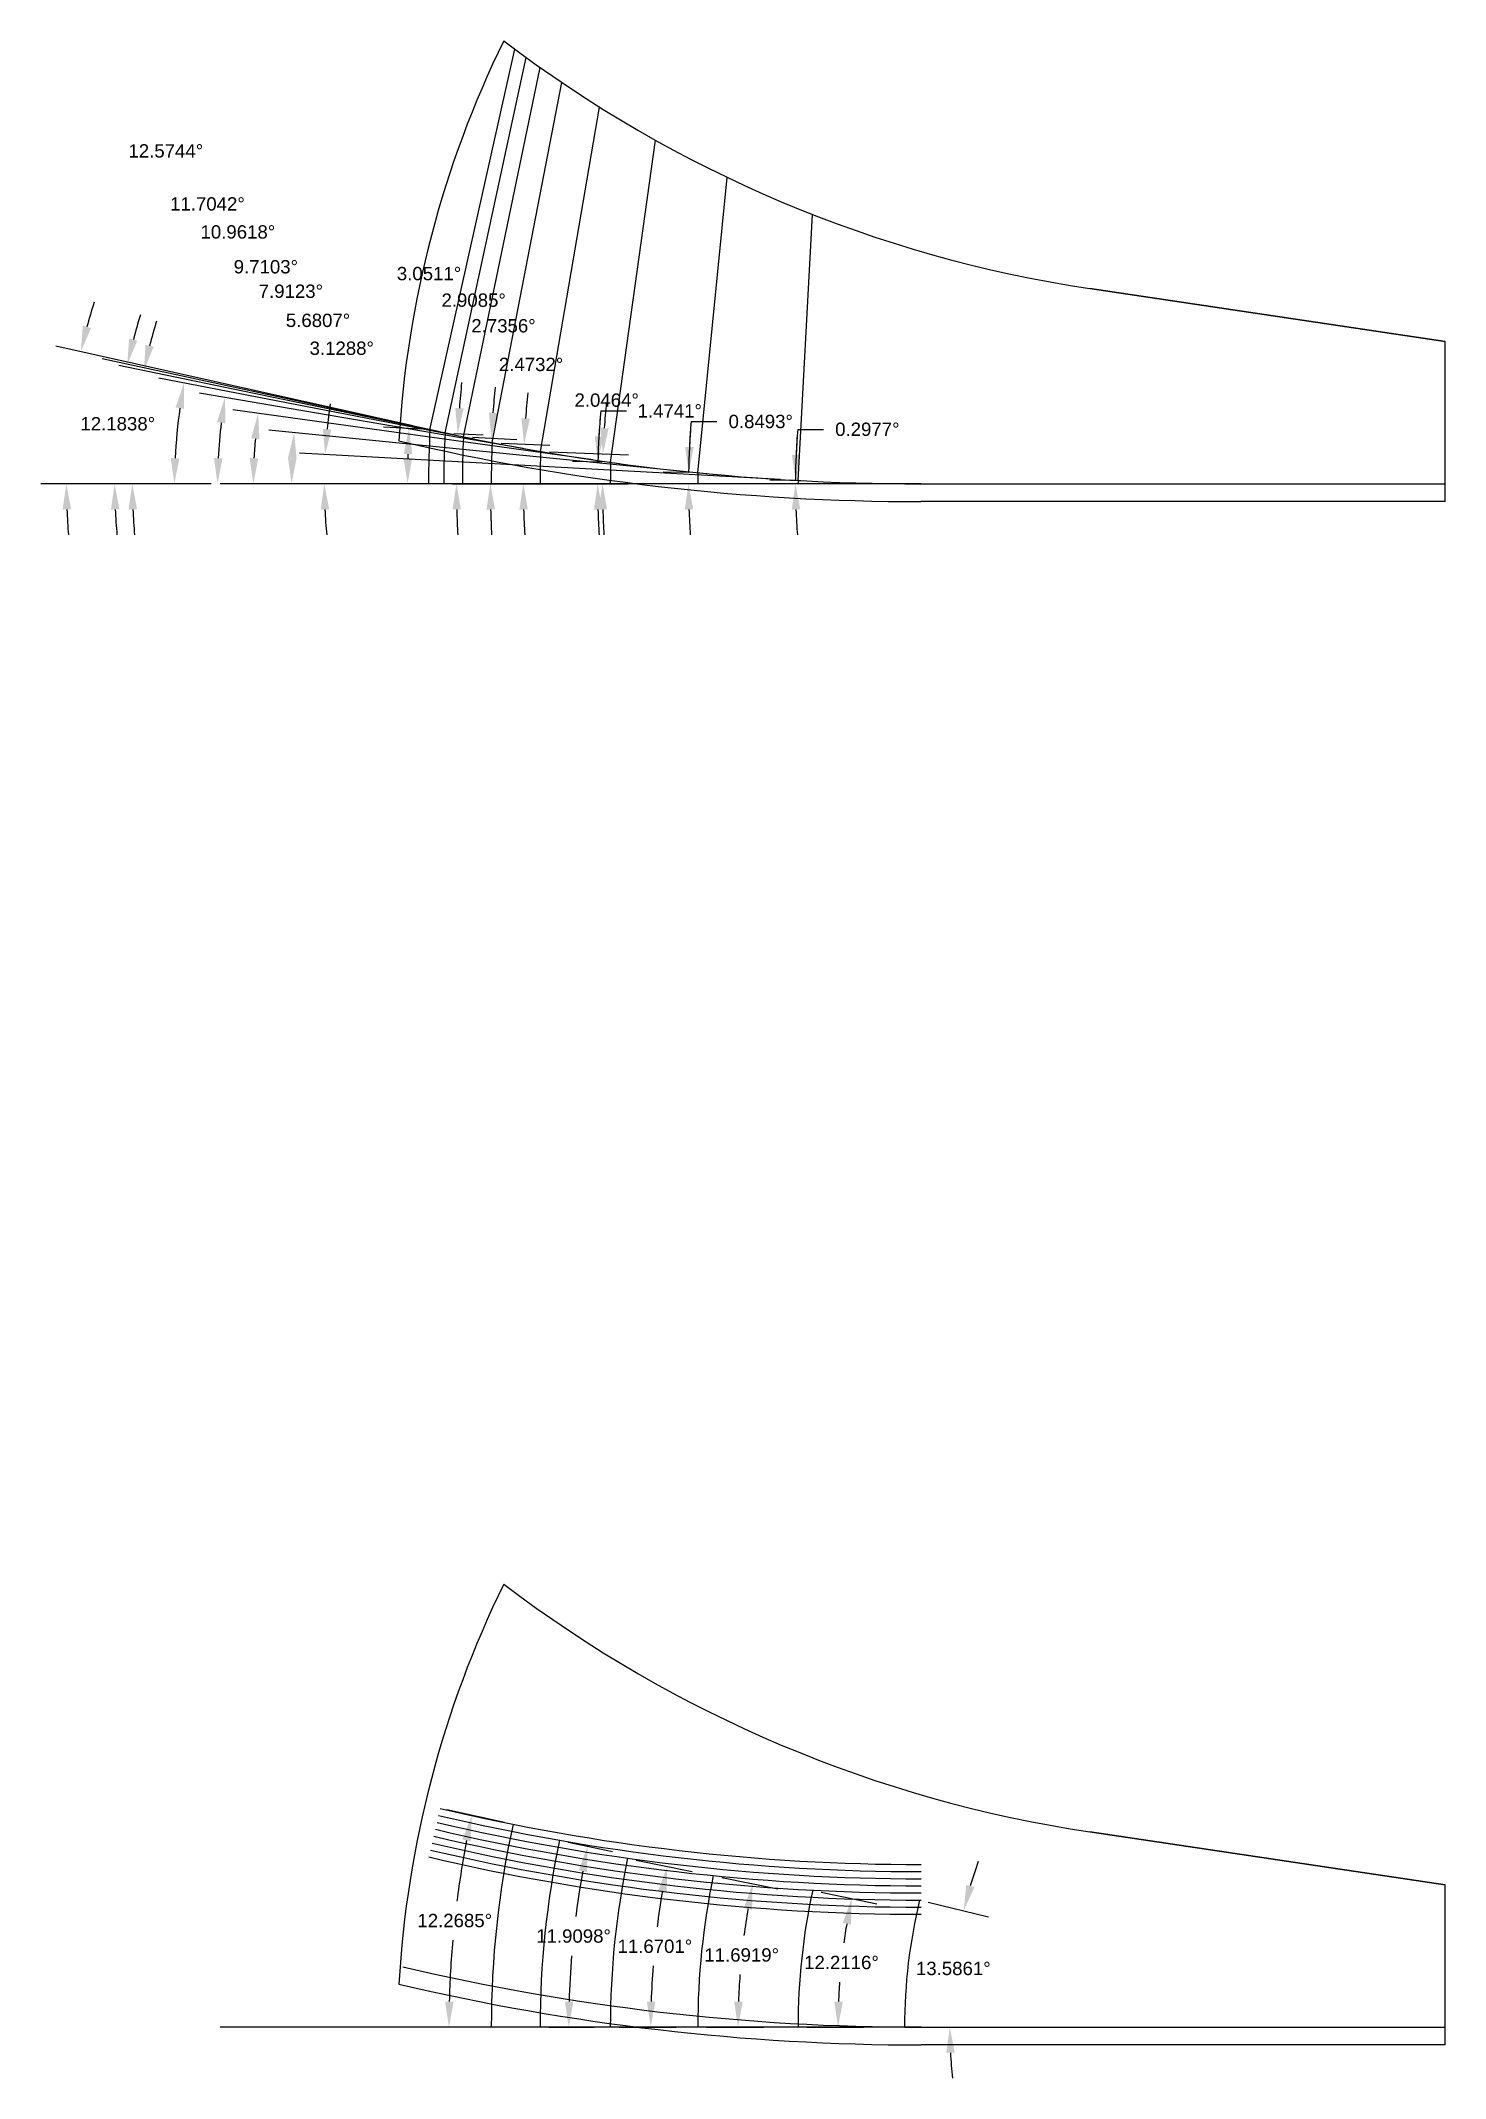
# Model space of a CAD drawing. Header units: inches. Extents: x 78 to 146, y -16.6 to 32.6.
# Drawn here: x 135.52 to 145.4, y -16.56 to -2.23 of the extents above; entities that cross this region are included whole.
import ezdxf

# ---------------------------------------------------------------- set-up
doc = ezdxf.new("R2010")
doc.units = ezdxf.units.IN
doc.header["$MEASUREMENT"] = 0
doc.header["$PDMODE"] = 35
doc.layers.get('Defpoints').update_dxf_attribs({"color": 10})
doc.layers.add('Blade_3', color=7, linetype='Continuous', true_color=0x00cc00)
doc.styles.get("Standard").update_dxf_attribs({"font": 'arial.ttf'})
doc.dimstyles.get("Standard").update_dxf_attribs({"dimtxt": 0.09375, "dimasz": 0.18, "dimexe": 0.18, "dimexo": 0.0625, "dimgap": 0.09, "dimtad": 0, "dimtih": 1, "dimtoh": 1, "dimdec": 4, "dimzin": 0, "dimdsep": 46, "dimtxsty": 'Standard', "dimcen": 0.09, "dimadec": 4, "dimazin": 0, "dimtfac": 1, "dimtdec": 4, "dimtofl": 0, "dimtmove": 0, "dimatfit": 3, "dimfxl": 1, "dimtolj": 1, "dimtzin": 0, "dimarcsym": 0})

msp = doc.modelspace()

# ---------------------------------------------------------------- blocks, each defined once
blk = doc.blocks.new('*D209')
at = {"color": 0, "lineweight": -2, "transparency": 16777216}
for p, q in [((141.766, -15.319), (142.19, -15.422)), ((141.661, -16.198), (142.097, -16.198))]:
    blk.add_line(p, q, dxfattribs=at)
for start, end in [(160.4963, 163.4551), (182.9588, 185.9176)]:
    blk.add_arc((145.403, -16.198), 3.486, start, end, dxfattribs=at)
at = {"color": 0, "transparency": 16777216}
for points in [[(142.091, -15.213), (142.033, -15.198), (142.015, -15.379)], [(141.892, -16.379), (141.952, -16.377), (141.917, -16.198)]]:
    blk.add_solid(points, dxfattribs=at)
at = {"layer": 'Defpoints', "color": 0, "transparency": 16777216}
for p in [(141.705, -15.304), (141.961, -15.649), (141.599, -16.198), (145.403, -16.198)]:
    blk.add_point(p, dxfattribs=at)
at = {"color": 0, "transparency": 16777216, "insert": (141.942, -15.786), "char_height": 0.09375, "attachment_point": 5}
blk.add_mtext('\\A1;13.5861°', dxfattribs=at)
blk = doc.blocks.new('*D210')
at = {"color": 0, "lineweight": -2, "transparency": 16777216}
for p, q in [((141.013, -15.248), (141.403, -15.332)), ((140.912, -16.198), (141.311, -16.198))]:
    blk.add_line(p, q, dxfattribs=at)
for start, end in [(170.2023, 172.0313), (175.7506, 177.586)]:
    blk.add_arc((145.403, -16.198), 4.273, start, end, dxfattribs=at)
at = {"color": 0, "transparency": 16777216}
for points in [[(141.164, -15.465), (141.222, -15.477), (141.227, -15.294)], [(141.164, -16.019), (141.104, -16.018), (141.131, -16.198)]]:
    blk.add_solid(points, dxfattribs=at)
at = {"layer": 'Defpoints', "color": 0, "transparency": 16777216}
for p in [(140.952, -15.235), (141.174, -15.593), (140.849, -16.198), (145.403, -16.198)]:
    blk.add_point(p, dxfattribs=at)
at = {"color": 0, "transparency": 16777216, "insert": (141.155, -15.744), "char_height": 0.09375, "attachment_point": 5}
blk.add_mtext('\\A1;12.2116°', dxfattribs=at)
blk = doc.blocks.new('*D211')
at = {"color": 0, "lineweight": -2, "transparency": 16777216}
for p, q in [((140.314, -15.145), (140.707, -15.226)), ((140.206, -16.198), (140.607, -16.198))]:
    blk.add_line(p, q, dxfattribs=at)
for start, end in [(170.3807, 172.5559), (175.7476, 177.9274)]:
    blk.add_arc((145.403, -16.198), 4.976, start, end, dxfattribs=at)
at = {"color": 0, "transparency": 16777216}
for points in [[(140.468, -15.361), (140.526, -15.372), (140.53, -15.19)], [(140.46, -16.019), (140.4, -16.018), (140.427, -16.198)]]:
    blk.add_solid(points, dxfattribs=at)
at = {"layer": 'Defpoints', "color": 0, "transparency": 16777216}
for p in [(140.253, -15.132), (140.473, -15.523), (140.144, -16.198), (145.403, -16.198)]:
    blk.add_point(p, dxfattribs=at)
at = {"color": 0, "transparency": 16777216, "insert": (140.453, -15.691), "char_height": 0.09375, "attachment_point": 5}
blk.add_mtext('\\A1;11.6919°', dxfattribs=at)
blk = doc.blocks.new('*D213')
at = {"color": 0, "lineweight": -2, "transparency": 16777216}
for p, q in [((139.711, -15.023), (140.105, -15.104)), ((139.591, -16.198), (139.993, -16.198))]:
    blk.add_line(p, q, dxfattribs=at)
for start, end in [(170.1749, 172.7425), (175.5838, 178.1549)]:
    blk.add_arc((145.403, -16.198), 5.59, start, end, dxfattribs=at)
at = {"color": 0, "transparency": 16777216}
for points in [[(139.866, -15.239), (139.925, -15.25), (139.929, -15.067)], [(139.846, -16.019), (139.786, -16.018), (139.813, -16.198)]]:
    blk.add_solid(points, dxfattribs=at)
at = {"layer": 'Defpoints', "color": 0, "transparency": 16777216}
for p in [(139.65, -15.01), (139.865, -15.441), (139.529, -16.198), (145.403, -16.198)]:
    blk.add_point(p, dxfattribs=at)
at = {"color": 0, "transparency": 16777216, "insert": (139.842, -15.63), "char_height": 0.09375, "attachment_point": 5}
blk.add_mtext('\\A1;11.6701°', dxfattribs=at)
blk = doc.blocks.new('*D214')
at = {"color": 0, "lineweight": -2, "transparency": 16777216}
for p, q in [((139.232, -14.897), (139.545, -14.963)), ((139.097, -16.198), (139.416, -16.198))]:
    blk.add_line(p, q, dxfattribs=at)
for start, end in [(169.7626, 172.7556), (175.3315, 178.3276)]:
    blk.add_arc((145.403, -16.198), 6.167, start, end, dxfattribs=at)
at = {"color": 0, "transparency": 16777216}
for points in [[(139.305, -15.096), (139.364, -15.108), (139.369, -14.926)], [(139.269, -16.019), (139.209, -16.018), (139.236, -16.198)]]:
    blk.add_solid(points, dxfattribs=at)
at = {"layer": 'Defpoints', "color": 0, "transparency": 16777216}
for p in [(139.171, -14.884), (139.296, -15.346), (139.034, -16.198), (145.403, -16.198)]:
    blk.add_point(p, dxfattribs=at)
at = {"color": 0, "transparency": 16777216, "insert": (139.27, -15.558), "char_height": 0.09375, "attachment_point": 5}
blk.add_mtext('\\A1;11.9098°', dxfattribs=at)
blk = doc.blocks.new('*D223')
at = {"color": 0, "lineweight": -2, "transparency": 16777216}
for p, q in [((138.783, -14.759), (138.378, -14.67)), ((138.628, -16.198), (138.213, -16.198))]:
    blk.add_line(p, q, dxfattribs=at)
for start, end in [(169.2027, 172.7311), (174.9979, 178.5287)]:
    blk.add_arc((145.403, -16.198), 7.01, start, end, dxfattribs=at)
at = {"color": 0, "transparency": 16777216}
for points in [[(138.488, -14.879), (138.547, -14.891), (138.554, -14.709)], [(138.426, -16.019), (138.366, -16.018), (138.393, -16.198)]]:
    blk.add_solid(points, dxfattribs=at)
at = {"layer": 'Defpoints', "color": 0, "transparency": 16777216}
for p in [(138.844, -14.772), (138.465, -15.201), (138.691, -16.198), (145.403, -16.198)]:
    blk.add_point(p, dxfattribs=at)
at = {"color": 0, "transparency": 16777216, "insert": (138.434, -15.449), "char_height": 0.09375, "attachment_point": 5}
blk.add_mtext('\\A1;12.2685°', dxfattribs=at)
blk = doc.blocks.new('*D151')
at = {"layer": 'Blade_3', "color": 0, "lineweight": -2, "transparency": 16777216}
for p, q in [((140.848, -4.961), (141.028, -4.961)), ((140.787, -5.32), (140.652, -5.319)), ((140.787, -5.344), (140.652, -5.344))]:
    blk.add_line(p, q, dxfattribs=at)
for start, end in [(175.1892, 179.7023), (175.1901, 177.4462), (182.2561, 184.5122)]:
    blk.add_arc((145.403, -5.344), 4.572, start, end, dxfattribs=at)
at = {"layer": 'Blade_3', "color": 0, "transparency": 16777216}
for points in [[(140.866, -5.141), (140.806, -5.14), (140.832, -5.32)], [(140.805, -5.525), (140.865, -5.523), (140.832, -5.344)]]:
    blk.add_solid(points, dxfattribs=at)
at = {"layer": 'Defpoints', "color": 0, "transparency": 16777216}
for p in [(140.832, -5.336), (140.849, -5.32), (140.849, -5.344), (145.403, -5.344)]:
    blk.add_point(p, dxfattribs=at)
at = {"layer": 'Blade_3', "color": 0, "transparency": 16777216, "insert": (141.337, -4.961), "char_height": 0.09375, "attachment_point": 5}
blk.add_mtext('\\A1;0.2977°', dxfattribs=at)
blk = doc.blocks.new('*D152')
at = {"layer": 'Blade_3', "color": 0, "lineweight": -2, "transparency": 16777216}
for p, q in [((140.097, -4.906), (140.277, -4.906)), ((140.082, -5.265), (139.9, -5.263)), ((140.081, -5.344), (139.899, -5.344))]:
    blk.add_line(p, q, dxfattribs=at)
for start, end in [(175.2758, 179.1507), (175.2764, 177.2135), (181.9372, 183.8743)]:
    blk.add_arc((145.403, -5.344), 5.324, start, end, dxfattribs=at)
at = {"layer": 'Blade_3', "color": 0, "transparency": 16777216}
for points in [[(140.115, -5.086), (140.055, -5.084), (140.08, -5.265)], [(140.052, -5.525), (140.112, -5.524), (140.079, -5.344)]]:
    blk.add_solid(points, dxfattribs=at)
at = {"layer": 'Defpoints', "color": 0, "transparency": 16777216}
for p in [(140.144, -5.266), (140.079, -5.318), (140.144, -5.344), (145.403, -5.344)]:
    blk.add_point(p, dxfattribs=at)
at = {"layer": 'Blade_3', "color": 0, "transparency": 16777216, "insert": (140.587, -4.906), "char_height": 0.09375, "attachment_point": 5}
blk.add_mtext('\\A1;0.8493°', dxfattribs=at)
blk = doc.blocks.new('*D153')
at = {"layer": 'Blade_3', "color": 0, "lineweight": -2, "transparency": 16777216}
for p, q in [((139.462, -4.831), (139.642, -4.831)), ((139.468, -5.191), (139.262, -5.186)), ((139.466, -5.344), (139.26, -5.344))]:
    blk.add_line(p, q, dxfattribs=at)
for start, end in [(175.0666, 178.5259), (175.067, 176.7964), (181.7294, 183.4589)]:
    blk.add_arc((145.403, -5.344), 5.964, start, end, dxfattribs=at)
at = {"layer": 'Blade_3', "color": 0, "transparency": 16777216}
for points in [[(139.479, -5.012), (139.419, -5.01), (139.442, -5.191)], [(139.413, -5.525), (139.472, -5.524), (139.44, -5.344)]]:
    blk.add_solid(points, dxfattribs=at)
at = {"layer": 'Defpoints', "color": 0, "transparency": 16777216}
for p in [(139.44, -5.293), (139.531, -5.193), (139.529, -5.344), (145.403, -5.344)]:
    blk.add_point(p, dxfattribs=at)
at = {"layer": 'Blade_3', "color": 0, "transparency": 16777216, "insert": (139.947, -4.831), "char_height": 0.09375, "attachment_point": 5}
blk.add_mtext('\\A1;1.4741°', dxfattribs=at)
blk = doc.blocks.new('*D154')
at = {"layer": 'Blade_3', "color": 0, "lineweight": -2, "transparency": 16777216}
for p, q in [((139.101, -5.119), (139.657, -5.139)), ((139.097, -5.344), (139.654, -5.344))]:
    blk.add_line(p, q, dxfattribs=at)
for start, end in [(174.4749, 176.2142), (181.7393, 183.4787)]:
    blk.add_arc((145.403, -5.344), 5.93, start, end, dxfattribs=at)
at = {"layer": 'Blade_3', "color": 0, "transparency": 16777216}
for points in [[(139.517, -4.954), (139.457, -4.951), (139.477, -5.132)], [(139.446, -5.525), (139.506, -5.524), (139.474, -5.344)]]:
    blk.add_solid(points, dxfattribs=at)
at = {"layer": 'Defpoints', "color": 0, "transparency": 16777216}
for p in [(139.038, -5.117), (139.474, -5.274), (139.034, -5.344), (145.403, -5.344)]:
    blk.add_point(p, dxfattribs=at)
at = {"layer": 'Blade_3', "color": 0, "transparency": 16777216, "insert": (139.503, -4.756), "char_height": 0.09375, "attachment_point": 5}
blk.add_mtext('\\A1;2.0464°', dxfattribs=at)
blk = doc.blocks.new('*D155')
at = {"layer": 'Blade_3', "color": 0, "lineweight": -2, "transparency": 16777216}
for p, q in [((138.76, -5.057), (139.102, -5.072)), ((138.753, -5.344), (139.096, -5.344))]:
    blk.add_line(p, q, dxfattribs=at)
for start, end in [(174.347, 175.9369), (181.5899, 183.1798)]:
    blk.add_arc((145.403, -5.344), 6.487, start, end, dxfattribs=at)
at = {"layer": 'Blade_3', "color": 0, "transparency": 16777216}
for points in [[(138.963, -4.886), (138.903, -4.883), (138.922, -5.064)], [(138.889, -5.525), (138.949, -5.524), (138.916, -5.344)]]:
    blk.add_solid(points, dxfattribs=at)
at = {"layer": 'Defpoints', "color": 0, "transparency": 16777216}
for p in [(138.697, -5.054), (138.917, -5.251), (138.691, -5.344), (145.403, -5.344)]:
    blk.add_point(p, dxfattribs=at)
at = {"layer": 'Blade_3', "color": 0, "transparency": 16777216, "insert": (138.971, -4.505), "char_height": 0.09375, "attachment_point": 5}
blk.add_mtext('\\A1;2.4732°', dxfattribs=at)
blk = doc.blocks.new('*D156')
at = {"layer": 'Blade_3', "color": 0, "lineweight": -2, "transparency": 16777216}
blk.add_line((140.725, -5.314), (137.342, -5.129), dxfattribs=at)
for start, end in [(171.3934, 174.1323), (182.7389, 185.4778)]:
    blk.add_arc((141.282, -5.344), 3.766, start, end, dxfattribs=at)
at = {"layer": 'Blade_3', "color": 0, "transparency": 16777216}
for points in [[(137.566, -4.961), (137.506, -4.957), (137.522, -5.139)], [(137.491, -5.525), (137.551, -5.523), (137.516, -5.344)]]:
    blk.add_solid(points, dxfattribs=at)
at = {"layer": 'Defpoints', "color": 0, "transparency": 16777216}
for p in [(137.517, -5.276), (136.783, -5.344), (140.787, -5.317), (140.912, -5.324), (141.716, -5.344)]:
    blk.add_point(p, dxfattribs=at)
at = {"layer": 'Blade_3', "color": 0, "transparency": 16777216, "insert": (137.639, -4.391), "char_height": 0.09375, "attachment_point": 5}
blk.add_mtext('\\A1;3.1288°', dxfattribs=at)
blk = doc.blocks.new('*D157')
at = {"layer": 'Blade_3', "color": 0, "lineweight": -2, "transparency": 16777216}
blk.add_line((140.02, -5.254), (137.125, -4.966), dxfattribs=at)
blk.add_arc((140.928, -5.344), 3.642, 177.1515, 177.1679, dxfattribs=at)
at = {"layer": 'Blade_3', "color": 0, "transparency": 16777216}
for points in [[(137.261, -5.161), (137.321, -5.165), (137.304, -4.984)], [(137.321, -5.165), (137.261, -5.163), (137.286, -5.344)]]:
    blk.add_solid(points, dxfattribs=at)
at = {"layer": 'Defpoints', "color": 0, "transparency": 16777216}
for p in [(137.288, -5.224), (140.082, -5.26), (140.207, -5.272), (136.783, -5.344), (141.716, -5.344)]:
    blk.add_point(p, dxfattribs=at)
at = {"layer": 'Blade_3', "color": 0, "transparency": 16777216, "insert": (137.472, -4.195), "char_height": 0.09375, "attachment_point": 5}
blk.add_mtext('\\A1;5.6807°', dxfattribs=at)
blk = doc.blocks.new('*D158')
at = {"layer": 'Blade_3', "color": 0, "lineweight": -2, "transparency": 16777216}
blk.add_line((139.407, -5.176), (136.873, -4.824), dxfattribs=at)
blk.add_arc((140.618, -5.344), 3.601, 174.9517, 177.136, dxfattribs=at)
at = {"layer": 'Blade_3', "color": 0, "transparency": 16777216}
for points in [[(137.001, -5.024), (137.06, -5.031), (137.051, -4.848)], [(137.051, -5.165), (136.991, -5.163), (137.017, -5.344)]]:
    blk.add_solid(points, dxfattribs=at)
at = {"layer": 'Defpoints', "color": 0, "transparency": 16777216}
for p in [(137.02, -5.178), (139.469, -5.184), (139.592, -5.202), (136.783, -5.344), (141.716, -5.344)]:
    blk.add_point(p, dxfattribs=at)
at = {"layer": 'Blade_3', "color": 0, "transparency": 16777216, "insert": (137.281, -3.99), "char_height": 0.09375, "attachment_point": 5}
blk.add_mtext('\\A1;7.9123°', dxfattribs=at)
blk = doc.blocks.new('*D159')
at = {"layer": 'Blade_3', "color": 0, "lineweight": -2, "transparency": 16777216}
for p, q in [((138.915, -5.096), (136.639, -4.706)), ((136.72, -5.344), (136.585, -5.344))]:
    blk.add_line(p, q, dxfattribs=at)
blk.add_arc((140.367, -5.344), 3.602, 173.1532, 177.1366, dxfattribs=at)
at = {"layer": 'Blade_3', "color": 0, "transparency": 16777216}
for points in [[(136.761, -4.91), (136.821, -4.919), (136.817, -4.737)], [(136.8, -5.165), (136.74, -5.163), (136.765, -5.344)]]:
    blk.add_solid(points, dxfattribs=at)
at = {"layer": 'Defpoints', "color": 0, "transparency": 16777216}
for p in [(136.771, -5.141), (138.977, -5.106), (139.1, -5.127), (136.783, -5.344), (141.716, -5.344)]:
    blk.add_point(p, dxfattribs=at)
at = {"layer": 'Blade_3', "color": 0, "transparency": 16777216, "insert": (137.105, -3.818), "char_height": 0.09375, "attachment_point": 5}
blk.add_mtext('\\A1;9.7103°', dxfattribs=at)
blk = doc.blocks.new('*D160')
at = {"layer": 'Blade_3', "color": 0, "lineweight": -2, "transparency": 16777216}
for p, q in [((138.574, -5.031), (136.353, -4.6)), ((136.72, -5.344), (136.281, -5.344))]:
    blk.add_line(p, q, dxfattribs=at)
blk.add_arc((140.193, -5.344), 3.731, 171.8024, 177.2357, dxfattribs=at)
at = {"layer": 'Blade_3', "color": 0, "transparency": 16777216}
for points in [[(136.47, -4.807), (136.529, -4.817), (136.529, -4.635)], [(136.496, -5.165), (136.436, -5.163), (136.461, -5.344)]]:
    blk.add_solid(points, dxfattribs=at)
at = {"layer": 'Defpoints', "color": 0, "transparency": 16777216}
for p in [(136.469, -5.106), (138.636, -5.043), (138.758, -5.066), (136.783, -5.344), (141.716, -5.344)]:
    blk.add_point(p, dxfattribs=at)
at = {"layer": 'Blade_3', "color": 0, "transparency": 16777216, "insert": (136.908, -3.573), "char_height": 0.09375, "attachment_point": 5}
blk.add_mtext('\\A1;10.9618°', dxfattribs=at)
blk = doc.blocks.new('*D179')
at = {"layer": 'Blade_3', "color": 0, "lineweight": -2, "transparency": 16777216}
for p, q in [((138.138, -4.936), (135.628, -4.376)), ((136.72, -5.344), (135.521, -5.344))]:
    blk.add_line(p, q, dxfattribs=at)
for start, end in [(162.59, 165.0078), (182.4178, 184.8356)]:
    blk.add_arc((139.967, -5.344), 4.266, start, end, dxfattribs=at)
at = {"layer": 'Blade_3', "color": 0, "transparency": 16777216}
for points in [[(135.875, -4.248), (135.817, -4.233), (135.803, -4.415)], [(135.675, -5.525), (135.735, -5.523), (135.701, -5.344)]]:
    blk.add_solid(points, dxfattribs=at)
at = {"layer": 'Defpoints', "color": 0, "transparency": 16777216}
for p in [(138.199, -4.95), (138.321, -4.977), (135.712, -5.032), (136.783, -5.344), (141.716, -5.344)]:
    blk.add_point(p, dxfattribs=at)
at = {"layer": 'Blade_3', "color": 0, "transparency": 16777216, "insert": (136.401, -3.003), "char_height": 0.09375, "attachment_point": 5}
blk.add_mtext('\\A1;12.5744°', dxfattribs=at)
blk = doc.blocks.new('*D180')
at = {"layer": 'Blade_3', "color": 0, "lineweight": -2, "transparency": 16777216}
for p, q in [((138.197, -4.96), (137.933, -4.946)), ((138.187, -5.344), (137.922, -5.344))]:
    blk.add_line(p, q, dxfattribs=at)
blk.add_arc((145.403, -5.344), 7.301, 178.3614, 178.5875, dxfattribs=at)
at = {"layer": 'Blade_3', "color": 0, "transparency": 16777216}
for points in [[(138.075, -5.134), (138.135, -5.137), (138.112, -4.955)], [(138.134, -5.165), (138.074, -5.164), (138.102, -5.344)]]:
    blk.add_solid(points, dxfattribs=at)
at = {"layer": 'Defpoints', "color": 0, "transparency": 16777216}
for p in [(138.26, -4.963), (138.103, -5.215), (138.25, -5.344), (145.403, -5.344)]:
    blk.add_point(p, dxfattribs=at)
at = {"layer": 'Blade_3', "color": 0, "transparency": 16777216, "insert": (138.253, -3.866), "char_height": 0.09375, "attachment_point": 5}
blk.add_mtext('\\A1;3.0511°', dxfattribs=at)
blk = doc.blocks.new('*D196')
at = {"layer": 'Blade_3', "color": 0, "lineweight": -2, "transparency": 16777216}
for p, q in [((138.427, -5), (136.07, -4.512)), ((136.72, -5.344), (135.985, -5.344))]:
    blk.add_line(p, q, dxfattribs=at)
for start, end in [(163.0385, 165.6672), (182.6287, 185.2573)]:
    blk.add_arc((140.089, -5.344), 3.924, start, end, dxfattribs=at)
at = {"layer": 'Blade_3', "color": 0, "transparency": 16777216}
for points in [[(136.316, -4.38), (136.258, -4.366), (136.247, -4.548)], [(136.139, -5.525), (136.199, -5.523), (136.165, -5.344)]]:
    blk.add_solid(points, dxfattribs=at)
at = {"layer": 'Defpoints', "color": 0, "transparency": 16777216}
for p in [(138.488, -5.012), (136.174, -5.077), (138.505, -5.016), (136.783, -5.344), (141.716, -5.344)]:
    blk.add_point(p, dxfattribs=at)
at = {"layer": 'Blade_3', "color": 0, "transparency": 16777216, "insert": (136.694, -3.376), "char_height": 0.09375, "attachment_point": 5}
blk.add_mtext('\\A1;11.7042°', dxfattribs=at)
blk = doc.blocks.new('*D197')
at = {"layer": 'Blade_3', "color": 0, "lineweight": -2, "transparency": 16777216}
for p, q in [((138.558, -5.017), (138.872, -5.032)), ((138.55, -5.344), (138.865, -5.344))]:
    blk.add_line(p, q, dxfattribs=at)
for start, end in [(174.1942, 175.7293), (181.5351, 183.0702)]:
    blk.add_arc((145.403, -5.344), 6.719, start, end, dxfattribs=at)
at = {"layer": 'Blade_3', "color": 0, "transparency": 16777216}
for points in [[(138.733, -4.846), (138.674, -4.842), (138.692, -5.023)], [(138.657, -5.525), (138.717, -5.524), (138.685, -5.344)]]:
    blk.add_solid(points, dxfattribs=at)
at = {"layer": 'Defpoints', "color": 0, "transparency": 16777216}
for p in [(138.495, -5.014), (138.686, -5.237), (138.488, -5.344), (145.403, -5.344)]:
    blk.add_point(p, dxfattribs=at)
at = {"layer": 'Blade_3', "color": 0, "transparency": 16777216, "insert": (138.777, -4.233), "char_height": 0.09375, "attachment_point": 5}
blk.add_mtext('\\A1;2.7356°', dxfattribs=at)
blk = doc.blocks.new('*D201')
at = {"layer": 'Blade_3', "color": 0, "lineweight": -2, "transparency": 16777216}
for p, q in [((138.275, -4.967), (135.954, -4.466)), ((136.72, -5.344), (135.861, -5.344))]:
    blk.add_line(p, q, dxfattribs=at)
for start, end in [(162.6344, 165.2253), (182.5909, 185.1818)]:
    blk.add_arc((140.022, -5.344), 3.981, start, end, dxfattribs=at)
at = {"layer": 'Blade_3', "color": 0, "transparency": 16777216}
for points in [[(136.201, -4.336), (136.143, -4.322), (136.13, -4.504)], [(136.015, -5.525), (136.075, -5.523), (136.041, -5.344)]]:
    blk.add_solid(points, dxfattribs=at)
at = {"layer": 'Defpoints', "color": 0, "transparency": 16777216}
for p in [(136.081, -4.782), (138.336, -4.98), (138.395, -4.993), (136.783, -5.344), (141.716, -5.344)]:
    blk.add_point(p, dxfattribs=at)
at = {"layer": 'Blade_3', "color": 0, "transparency": 16777216, "insert": (136.063, -4.922), "char_height": 0.09375, "attachment_point": 5}
blk.add_mtext('\\A1;12.1838°', dxfattribs=at)
blk = doc.blocks.new('*D202')
at = {"layer": 'Blade_3', "color": 0, "lineweight": -2, "transparency": 16777216}
for p, q in [((138.428, -4.99), (138.635, -5)), ((138.419, -5.344), (138.626, -5.344))]:
    blk.add_line(p, q, dxfattribs=at)
for start, end in [(174.1266, 175.609), (181.4824, 182.9649)]:
    blk.add_arc((145.403, -5.344), 6.957, start, end, dxfattribs=at)
at = {"layer": 'Blade_3', "color": 0, "transparency": 16777216}
for points in [[(138.497, -4.813), (138.437, -4.81), (138.455, -4.991)], [(138.418, -5.524), (138.478, -5.524), (138.446, -5.344)]]:
    blk.add_solid(points, dxfattribs=at)
at = {"layer": 'Defpoints', "color": 0, "transparency": 16777216}
for p in [(138.365, -4.987), (138.447, -5.226), (138.356, -5.344), (145.403, -5.344)]:
    blk.add_point(p, dxfattribs=at)
at = {"layer": 'Blade_3', "color": 0, "transparency": 16777216, "insert": (138.567, -4.053), "char_height": 0.09375, "attachment_point": 5}
blk.add_mtext('\\A1;2.9085°', dxfattribs=at)

# ---------------------------------------------------------------- dimensions: what is measured, and where the dimension line sits
at = {"layer": 'Blade_3'}
for base, center, p1, p2, picture, middle in [((138.464763, -15.200916), (145.403339, -16.198188), (138.844168, -14.771829), (138.690871, -16.198188), '*D223', (138.433598, -15.449121)), ((139.29554, -15.34633), (145.40334, -16.19819), (139.17131, -14.88378), (139.0342, -16.19819), '*D214', (139.2697, -15.5584)), ((139.864944, -15.441483), (145.403339, -16.198188), (139.650037, -15.009864), (139.528596, -16.198188), '*D213', (139.842452, -15.629895)), ((141.960827, -15.649412), (145.403339, -16.198188), (141.705077, -15.304434), (141.598614, -16.198188), '*D209', (141.941833, -15.785854)), ((140.473, -15.52329), (145.40334, -16.19819), (140.25301, -15.13237), (140.14389, -16.19819), '*D211', (140.45291, -15.69133)), ((141.17376, -15.59313), (145.40334, -16.19819), (140.95235, -15.23491), (140.84931, -16.19819), '*D210', (141.15494, -15.74373))]:
    dim = msp.add_angular_dim_3p(base=base, center=center, p1=p1, p2=p2, dimstyle='Standard')
    dim.commit()
    dim.dimension.update_dxf_attribs({"geometry": picture, "text_midpoint": middle})
for base, line1, line2, picture, middle in [((135.7123722, -5.0323314), ((141.7158391, -5.3441202), (136.7829724, -5.3441202)), ((138.3207512, -4.976954), (138.1987494, -4.9497407)), '*D179', (136.4007037, -3.0031051)), ((136.17409109, -5.07715129), ((141.7158391, -5.34412021), (136.78297238, -5.34412021)), ((138.48782108, -5.01246559), (138.50492944, -5.01600986)), '*D196', (136.69423219, -3.37611115)), ((136.4689006, -5.1063256), ((141.7158391, -5.3441202), (136.7829724, -5.3441202)), ((138.6357636, -5.0425805), (138.7584828, -5.0663499)), '*D160', (136.9083995, -3.5731044)), ((136.7710551, -5.1407393), ((141.7158391, -5.3441202), (136.7829724, -5.3441202)), ((138.9766617, -5.1061416), (139.0998709, -5.1272249)), '*D159', (137.1045277, -3.8181057)), ((137.0204249, -5.1784023), ((141.7158391, -5.3441202), (136.7829724, -5.3441202)), ((139.4686355, -5.1843869), (139.5924455, -5.201594)), '*D158', (137.2810428, -3.9896066)), ((137.288348, -5.223783), ((141.715839, -5.34412), (136.782972, -5.34412)), ((140.082274, -5.259972), (140.20666, -5.272345)), '*D157', (137.472268, -4.195408)), ((137.5170945, -5.2755764), ((141.7158391, -5.3441202), (136.7829724, -5.3441202)), ((140.7869638, -5.3170451), (140.9117775, -5.3238676)), '*D156', (137.6389764, -4.3914087))]:
    dim = msp.add_angular_dim_2l(base=base, line1=line1, line2=line2, dimstyle='Standard', dxfattribs=at)
    dim.commit()
    dim.dimension.update_dxf_attribs({"geometry": picture, "text_midpoint": middle, "dimtype": 162})
for base, center, p1, p2, picture, middle in [((138.10305, -5.21452), (145.40334, -5.34412), (138.25975, -4.96335), (138.24961, -5.34412), '*D180', (138.25306, -3.8661)), ((138.447159, -5.226402), (145.403339, -5.34412), (138.36544, -4.986544), (138.356362, -5.34412), '*D202', (138.56711, -4.052508)), ((138.68564, -5.2372), (145.40334, -5.34412), (138.49546, -5.01405), (138.48758, -5.34412), '*D197', (138.77729, -4.23312)), ((138.917025, -5.250786), (145.403339, -5.34412), (138.697123, -5.054465), (138.690871, -5.34412), '*D155', (138.970797, -4.505433)), ((139.474125, -5.273526), (145.403339, -5.34412), (139.038266, -5.116683), (139.034204, -5.34412), '*D154', (139.502974, -4.755684))]:
    dim = msp.add_angular_dim_3p(base=base, center=center, p1=p1, p2=p2, dimstyle='Standard', dxfattribs=at)
    dim.commit()
    dim.dimension.update_dxf_attribs({"geometry": picture, "text_midpoint": middle, "dimtype": 165})
dim = msp.add_angular_dim_2l(base=(136.0806153, -4.7816587), line1=((141.7158391, -5.3441202), (136.7829724, -5.3441202)), line2=((138.3361159, -4.9802129), (138.3947644, -4.9928758)), dimstyle='Standard', dxfattribs=at)
dim.commit()
dim.dimension.update_dxf_attribs({"geometry": '*D201', "text_midpoint": (136.0631599, -4.9216548)})
for base, p1, p2, picture, middle in [((139.44, -5.29298), (139.53054, -5.19299), (139.5286, -5.34412), '*D153', (139.94687, -4.83127)), ((140.07924, -5.31781), (140.14447, -5.26616), (140.14389, -5.34412), '*D152', (140.58667, -4.90562)), ((140.83174, -5.3362), (140.84937, -5.32046), (140.84931, -5.34412), '*D151', (141.33725, -4.96072))]:
    dim = msp.add_angular_dim_3p(base=base, center=(145.40334, -5.34412), p1=p1, p2=p2, dimstyle='Standard', dxfattribs=at)
    dim.commit()
    dim.dimension.update_dxf_attribs({"geometry": picture, "text_midpoint": middle})

# ---------------------------------------------------------------- linework, layer by layer
for p, q in [((142.90334, -3.97049), (145.40334, -4.34412)), ((145.40334, -4.34412), (142.90334, -3.97049)), ((145.40334, -5.34412), (145.40334, -4.34412)), ((141.71584, -5.34412), (136.78297, -5.34412)), ((145.40334, -5.46912), (145.40334, -5.34412)), ((145.40334, -5.46912), (141.71584, -5.46912)), ((142.90334, -14.82456), (145.40334, -15.19819)), ((145.40334, -15.19819), (142.90334, -14.82456)), ((145.40334, -16.19819), (145.40334, -15.19819)), ((141.71584, -16.19819), (136.78297, -16.19819)), ((145.40334, -16.32319), (141.71584, -16.32319)), ((145.40334, -16.32319), (145.40334, -16.19819))]:
    msp.add_line(p, q)
at = {"color": 1}
for p, q in [((141.71584, -5.34412), (145.40334, -5.34412)), ((141.71584, -16.19819), (145.40334, -16.19819))]:
    msp.add_line(p, q, dxfattribs=at)
for centre, radius, start, end in [((145.40334, -5.46912), 7.375, 153.928624, 176.674678), ((144.23362, 4.93065), 9, 232.692296, 261.5), ((141.71584, 10.53088), 16, 256.721022, 270), ((145.40334, -16.32319), 7.375, 153.928624, 176.674678), ((144.23362, -5.92342), 9, 232.692296, 261.5), ((141.71584, -0.32319), 14.83125, 256.721022, 270), ((141.71584, -0.32319), 14.78125, 256.721022, 270), ((141.71584, -0.32319), 14.73125, 256.721022, 270), ((141.71584, -0.32319), 14.93125, 256.721022, 270), ((141.71584, -0.32319), 14.88125, 256.721022, 270), ((145.40334, -16.19819), 6.71247, 167.731456, 180), ((145.40334, -16.19819), 6.36913, 168.090164, 180), ((141.71584, -0.32319), 15.08125, 256.721022, 270), ((141.71584, -0.32319), 15.03125, 256.721022, 270), ((141.71584, -0.32319), 14.98125, 256.721022, 270), ((145.40334, -16.19819), 5.87474, 168.329865, 180), ((145.40334, -16.19819), 5.25945, 168.308093, 180), ((145.40334, -16.19819), 4.55403, 167.788374, 180), ((145.40334, -16.19819), 3.80473, 166.413902, 180), ((141.71584, -0.32319), 16, 256.721022, 270)]:
    msp.add_arc(centre, radius, start, end)
for centre in [(141.71584, 10.53088), (141.71584, -0.32319)]:
    msp.add_arc(centre, 15.875, 256.721022, 270, dxfattribs=at)
at = {"layer": 'Blade_3'}
for p, q in [((138.25975, -4.96335), (138.8568, -2.28667)), ((138.36544, -4.98654), (138.93581, -2.34487)), ((138.49546, -5.01405), (139.03384, -2.41525)), ((138.69712, -5.05447), (139.18768, -2.52176)), ((139.03827, -5.11668), (139.45274, -2.69452)), ((139.53054, -5.19299), (139.84546, -2.92708)), ((140.14447, -5.26616), (140.3511, -3.18883)), ((140.84937, -5.32046), (140.95164, -3.4496)), ((138.32075, -4.97695), (138.19875, -4.94974)), ((138.33612, -4.98021), (138.39476, -4.99288)), ((138.48782, -5.01247), (138.50493, -5.01601)), ((138.63576, -5.04258), (138.75848, -5.06635)), ((138.97666, -5.10614), (139.09987, -5.12722)), ((139.46864, -5.18439), (139.59245, -5.20159)), ((140.08227, -5.25997), (140.20666, -5.27234)), ((140.78696, -5.31705), (140.91178, -5.32387))]:
    msp.add_line(p, q, dxfattribs=at)
for radius, start in [(7.15373, 176.948866), (7.04698, 177.091463), (6.91576, 177.264376), (6.71247, 177.526817), (6.36913, 177.953576), (5.87474, 178.525884), (5.25945, 179.150662), (4.55403, 179.702276)]:
    msp.add_arc((145.40334, -5.34412), radius, start, 180, dxfattribs=at)

msp.set_redraw_order([(e.dxf.handle, doc.entitydb.next_handle()) for e in msp.query("TEXT MTEXT ATTDEF DIMENSION ARC_DIMENSION")])  # texts and dimensions are drawn at this point

doc.saveas('drawing.dxf')
